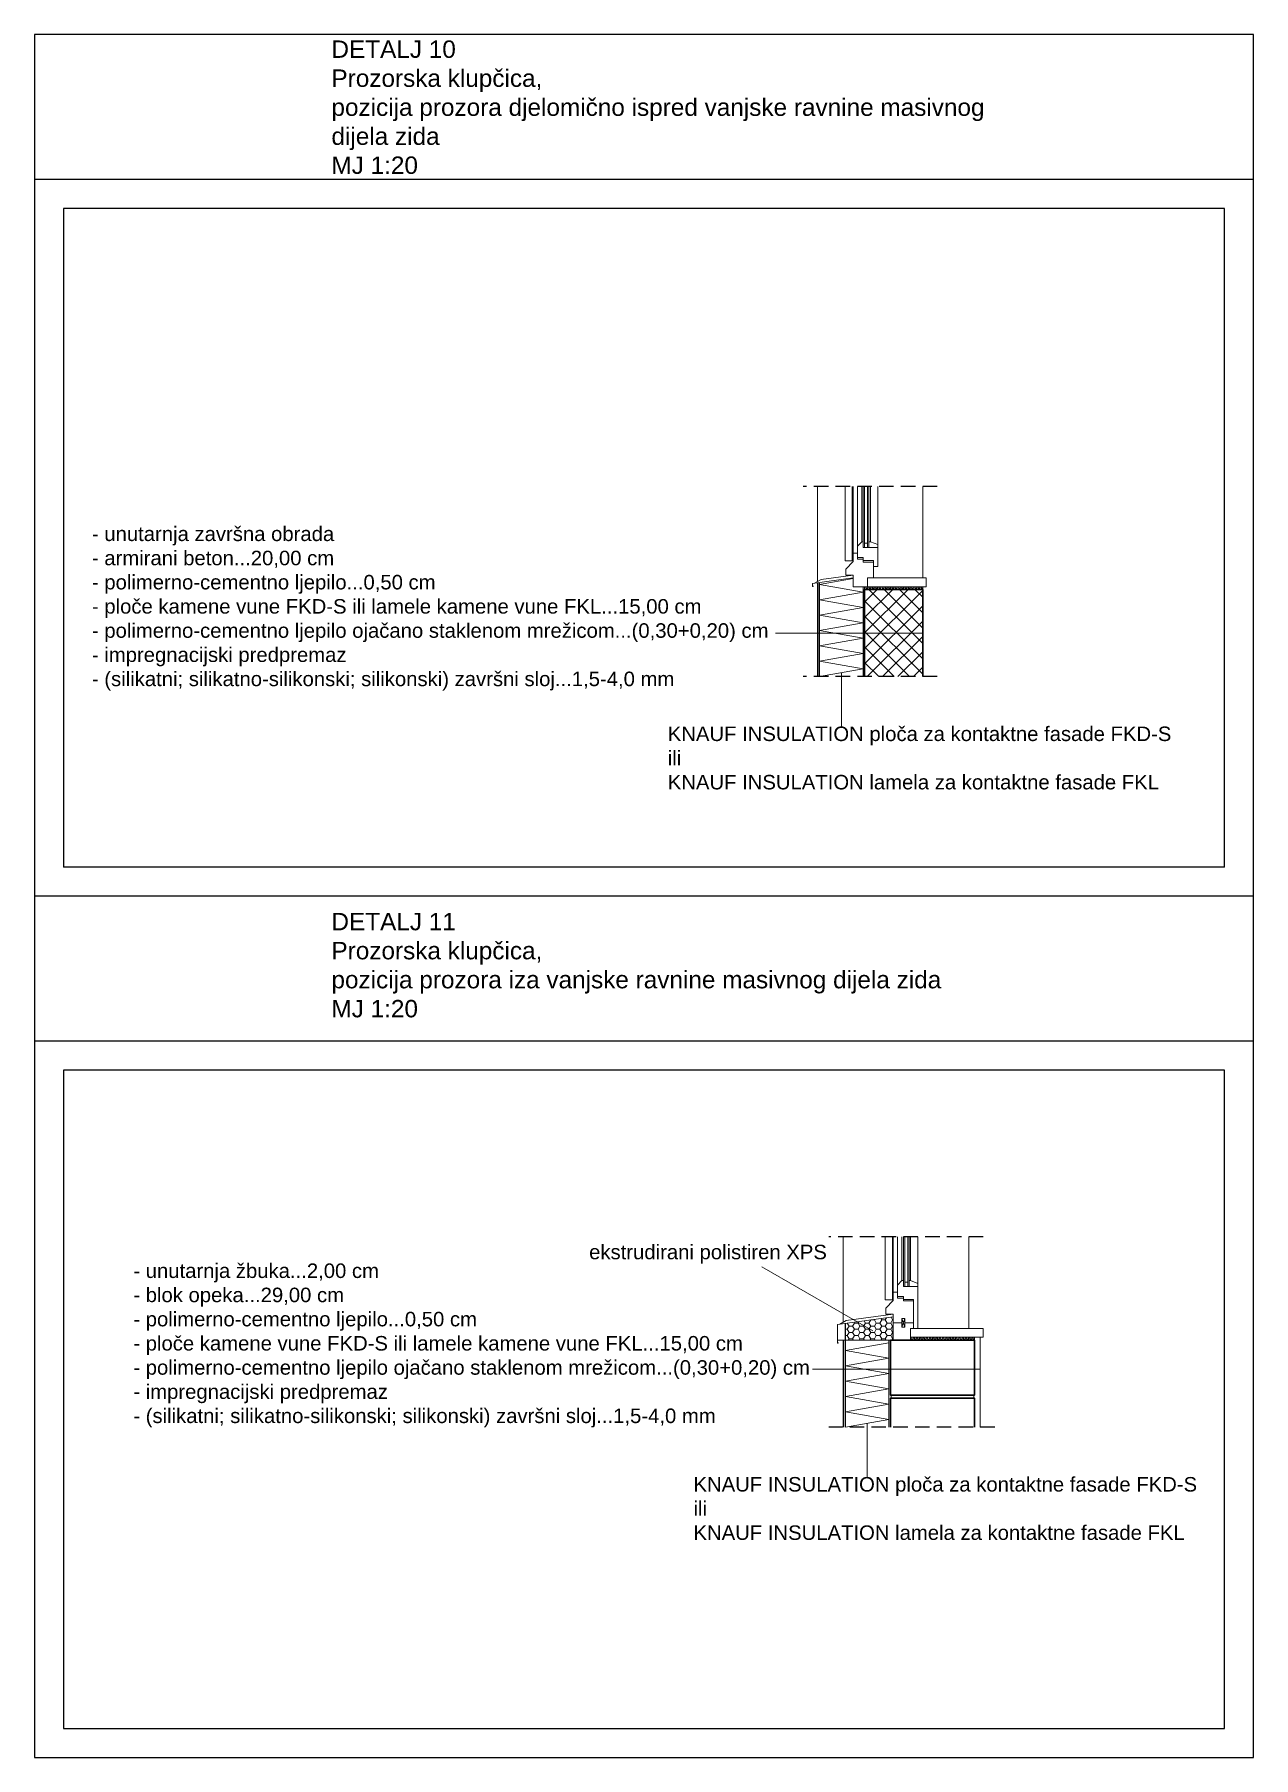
# Model space of a CAD drawing. Header units: inches. Extents: x 2845 to 78208, y 637 to 2211.
# Drawn here: x 5040.9 to 5250.9, y 637.2 to 934.2 of the extents above; entities that cross this region are included whole.
import ezdxf

# ---------------------------------------------------------------- set-up
doc = ezdxf.new("R2010")
doc.units = ezdxf.units.IN
doc.header["$MEASUREMENT"] = 0
doc.linetypes.add('DASHED', pattern=[0.75, 0.5, -0.25])
doc.layers.add('slojevi', color=150, linetype='Continuous')
doc.layers.add('t-Prozor', color=254, linetype='Continuous')
doc.styles.get("Standard").update_dxf_attribs({"font": 'arial.ttf'})

msp = doc.modelspace()

# ---------------------------------------------------------------- texts
at = {"char_height": 3, "attachment_point": 1}
for s, insert in [('{\\fArial|b0|i0|c238|p34;DETALJ 10\\PProzorska klupčica,\\Ppozicija prozora djelomično ispred vanjske ravnine masivnog dijela zida\\PMJ 1:20}', (5092.07, 933.15)), ('{\\fArial|b0|i0|c238|p34;DETALJ 11\\PProzorska klupčica,\\Ppozicija prozora iza vanjske ravnine masivnog dijela zida\\PMJ 1:20}', (5092.07, 782.77))]:
    msp.add_mtext_dynamic_manual_height_columns(s, width=112.2703, gutter_width=1, heights=[0], dxfattribs=dict(at, insert=insert))
at = {"color": 94, "char_height": 2.5, "width": 98.7209, "attachment_point": 1}
for insert in [(5150.01, 814.89), (5154.44, 685.53)]:
    msp.add_mtext('KNAUF INSULATION ploča za kontaktne fasade FKD-S\\Pili\\PKNAUF INSULATION lamela za kontaktne fasade FKL', dxfattribs=dict(at, insert=insert))
at = {"layer": 'slojevi', "char_height": 2.5, "width": 132.1535, "attachment_point": 1}
for s, insert in [('{\\C7;- unutarnja završna obrada\\P- armirani beton\\fArial|b0|i0|c238|p34;...\\fArial|b0|i0|c0|p34;20,00 cm\\P- polimerno-cementno ljepilo\\fArial|b0|i0|c238|p34;...\\fArial|b0|i0|c0|p34;0,50 cm\\P\\C94;- ploče kamene vune FKD-S ili lamele kamene vune FKL\\fArial|b0|i0|c238|p34;...\\fArial|b0|i0|c0|p34;1\\fArial|b0|i0|c238|p34;5\\fArial|b0|i0|c0|p34;,00 cm\\C7;\\P- polimerno-cementno ljepilo ojačano staklenom mrežicom...(0,30+0,20) cm\\P- impregnacijski predpremaz\\P- (silikatni; silikatno-silikonski; silikonski) završni sloj.\\fArial|b0|i0|c238|p34;.\\fArial|b0|i0|c0|p34;.1,5-4,0 mm}', (5050.81, 849.36)), ('{\\C7;- unutarnja žbuka\\fArial|b0|i0|c238|p34;...\\fArial|b0|i0|c0|p34;2,00 cm\\P- blok opeka\\fArial|b0|i0|c238|p34;...\\fArial|b0|i0|c0|p34;29,00 cm\\P- polimerno-cementno ljepilo\\fArial|b0|i0|c238|p34;...\\fArial|b0|i0|c0|p34;0,50 cm\\P\\C94;- ploče kamene vune FKD\\fArial|b0|i0|c238|p34;-\\fArial|b0|i0|c0|p34;S ili lamele kamene vune FKL\\fArial|b0|i0|c238|p34;...\\fArial|b0|i0|c0|p34;1\\fArial|b0|i0|c238|p34;5\\fArial|b0|i0|c0|p34;,00 cm\\P\\C7;- polimerno-cementno ljepilo ojačano staklenom mrežicom...(0,30+0,20) cm\\P- impregnacijski predpremaz\\P- (silikatni; silikatno-silikonski; silikonski) završni sloj.\\fArial|b0|i0|c238|p34;.\\fArial|b0|i0|c0|p34;.1,5-4,0 mm}', (5057.94, 722.34))]:
    msp.add_mtext(s, dxfattribs=dict(at, insert=insert))
at = {"layer": 'slojevi', "color": 30, "insert": (5136.46, 725.57), "char_height": 2.5, "width": 86.351, "attachment_point": 1}
msp.add_mtext('ekstrudirani polistiren XPS', dxfattribs=at)

# ---------------------------------------------------------------- hatches: boundary and pattern name
at = {"lineweight": 0}
h = msp.add_hatch(dxfattribs=at)
h.set_pattern_fill('HONEY', color=30, scale=1.5)
h.set_pattern_definition([(0, (5088.57824, 966.3673), (0.28125, 0.16237976), [0.1875, -0.375]), (120, (5088.57824, 966.3673), (-0.28125, 0.16237976), [0.1875, -0.375]), (60, (5088.57824, 966.3673), (6e-17, 0.32475953), [-0.375, 0.1875])])
h.paths.add_polyline_path([(5193.92, 839), (5184.42, 839), (5183.92, 839), (5183.92, 838.5), (5193.92, 838.5)])
h = msp.add_hatch(dxfattribs=at)
h.set_pattern_fill('ANSI37', color=256, scale=15)
h.set_pattern_definition([(45, (5088.5782, 966.3673), (-1.325825, 1.325825), []), (135, (5088.5782, 966.3673), (-1.325825, -1.325825), [])])
h.paths.add_polyline_path([(5193.92, 838.5), (5183.92, 838.5), (5183.92, 823.5), (5193.92, 823.5)])
at = {"lineweight": 15}
h = msp.add_hatch(dxfattribs=at)
h.set_pattern_fill('HONEY', color=30, scale=5)
h.set_pattern_definition([(0, (2693.1067, 255.7876), (0.9375, 0.54126588), [0.625, -1.25]), (120, (2693.1067, 255.7876), (-0.9375, 0.54126588), [0.625, -1.25]), (60, (2693.1067, 255.7876), (2e-16, 1.08253175), [-1.25, 0.625])])
h.paths.add_polyline_path([(5188.85, 713.13), (5180.6, 712.01), (5180.6, 709.13), (5188.85, 709.13)])
at = {"lineweight": 0}
h = msp.add_hatch(dxfattribs=at)
h.set_pattern_fill('HONEY', color=30, scale=1.5)
h.set_pattern_definition([(0, (2693.1067, 255.7876), (0.28125, 0.162379763), [0.1875, -0.375]), (120, (2693.1067, 255.7876), (-0.28125, 0.162379763), [0.1875, -0.375]), (60, (2693.1067, 255.7876), (6e-17, 0.324759526), [-0.375, 0.1875])])
h.paths.add_polyline_path([(5202.85, 709.63), (5191.85, 709.63), (5191.85, 709.13), (5202.85, 709.13)])

# ---------------------------------------------------------------- linework, layer by layer
for p, q in [((5040.91, 934.18), (5040.91, 637.18)), ((5250.91, 934.18), (5040.91, 934.18)), ((5250.91, 637.18), (5250.91, 934.18)), ((5250.91, 909.18), (5040.91, 909.18)), ((5045.91, 904.18), (5045.91, 790.68)), ((5245.91, 904.18), (5045.91, 904.18)), ((5245.91, 790.68), (5245.91, 904.18)), ((5193.92, 839), (5193.92, 839)), ((5245.91, 790.68), (5045.91, 790.68)), ((5250.91, 785.68), (5040.91, 785.68)), ((5250.91, 760.68), (5040.91, 760.68)), ((5045.91, 755.68), (5045.91, 642.18)), ((5245.91, 755.68), (5045.91, 755.68)), ((5245.91, 642.18), (5245.91, 755.68)), ((5045.91, 642.18), (5245.91, 642.18)), ((5040.91, 637.18), (5250.91, 637.18))]:
    msp.add_line(p, q)
at = {"linetype": 'DASHED', "ltscale": 5}
for p, q in [((5196.42, 856.29), (5173.32, 856.29)), ((5196.42, 823.5), (5173.32, 823.5)), ((5204.35, 726.92), (5177.75, 726.92)), ((5206.35, 694.13), (5177.75, 694.13))]:
    msp.add_line(p, q, dxfattribs=at)
at = {"lineweight": 0}
for p, q in [((5175.82, 839.9), (5175.82, 856.29)), ((5180.55, 843.45), (5180.55, 856.29)), ((5180.55, 843.45), (5180.55, 856.29)), ((5181.8, 843.45), (5181.8, 856.29)), ((5181.8, 843.45), (5181.8, 856.29)), ((5181.92, 844.75), (5181.92, 856.29)), ((5182.67, 844.75), (5182.67, 856.29)), ((5183.42, 846.75), (5183.42, 856.29)), ((5183.67, 846.75), (5183.67, 856.29)), ((5183.92, 846.5), (5183.92, 856.29)), ((5184.42, 846.5), (5184.42, 856.29)), ((5184.67, 846.75), (5184.67, 856.29)), ((5184.92, 846.75), (5184.92, 856.29)), ((5186.17, 842.5), (5186.17, 856.29)), ((5186.17, 842.5), (5186.17, 856.29)), ((5193.92, 840.5), (5193.92, 856.29)), ((5183.42, 846.75), (5182.67, 846)), ((5183.67, 846.75), (5183.42, 846.75)), ((5183.67, 845.75), (5183.67, 846.75)), ((5184.42, 846.5), (5183.92, 846.5)), ((5183.92, 845.75), (5183.92, 846.5)), ((5184.42, 845.75), (5184.42, 846.5)), ((5184.67, 846.75), (5184.92, 846.75)), ((5184.67, 845.75), (5184.67, 846.75)), ((5184.92, 846.75), (5186.17, 846.25)), ((5181.92, 843.34), (5181.92, 844.75)), ((5181.92, 844.75), (5182.67, 844.75)), ((5182.67, 844.75), (5182.67, 843.75)), ((5182.67, 844), (5183.67, 844)), ((5182.67, 843.75), (5183.67, 843.75)), ((5186.17, 845.75), (5183.67, 845.75)), ((5183.67, 844), (5183.67, 843.25)), ((5183.67, 844), (5183.67, 843.25)), ((5183.67, 843.5), (5185.42, 843.5)), ((5183.67, 843.5), (5185.42, 843.5)), ((5185.42, 840.5), (5185.42, 843.5)), ((5185.42, 840.5), (5185.42, 843.5)), ((5176.42, 840.25), (5181.92, 841)), ((5181.8, 843.45), (5180.55, 843.45)), ((5181.8, 843.45), (5180.55, 843.45)), ((5180.67, 842), (5181.92, 843.34)), ((5180.67, 842), (5181.92, 843.34)), ((5180.67, 842), (5180.67, 841)), ((5180.67, 841), (5181.92, 841)), ((5180.92, 841), (5181.92, 841)), ((5181.92, 839), (5181.92, 841)), ((5183.67, 843.25), (5185.42, 843.25)), ((5183.67, 843.25), (5185.42, 843.25)), ((5185.42, 842.5), (5186.17, 842.5)), ((5185.42, 842.5), (5186.17, 842.5)), ((5174.93, 839.54), (5181.92, 840.5)), ((5174.93, 839.54), (5174.93, 839.04)), ((5174.93, 839.04), (5175.03, 839.04)), ((5175.03, 839.04), (5175.03, 839.14)), ((5176.42, 840.25), (5175.29, 839.59)), ((5175.82, 839.67), (5175.82, 823.5)), ((5175.92, 839.68), (5175.92, 823.5)), ((5184.42, 839), (5181.92, 839)), ((5183.92, 838.5), (5183.92, 839)), ((5184.42, 840.5), (5185.42, 840.5)), ((5193.92, 838.5), (5193.92, 839)), ((5193.92, 831), (5168.56, 831)), ((5179.92, 824.16), (5179.92, 814.89)), ((5180.25, 712.24), (5180.25, 726.92)), ((5187.48, 716.08), (5187.48, 726.92)), ((5187.48, 716.08), (5187.48, 726.92)), ((5188.73, 716.08), (5188.73, 726.92)), ((5188.73, 716.08), (5188.73, 726.92)), ((5188.85, 717.38), (5188.85, 726.92)), ((5189.6, 717.38), (5189.6, 726.92)), ((5190.35, 719.38), (5190.35, 726.92)), ((5190.6, 719.38), (5190.6, 726.92)), ((5190.85, 719.13), (5190.85, 726.92)), ((5191.35, 719.13), (5191.35, 726.92)), ((5191.6, 719.38), (5191.6, 726.92)), ((5191.85, 719.38), (5191.85, 726.92)), ((5193.1, 715.13), (5193.1, 726.92)), ((5193.1, 711.13), (5193.1, 726.92)), ((5201.85, 711.13), (5201.85, 726.92)), ((5185.33, 710.75), (5166.22, 721.78)), ((5190.35, 719.38), (5189.6, 718.63)), ((5190.6, 719.38), (5190.35, 719.38)), ((5190.6, 718.38), (5190.6, 719.38)), ((5191.35, 719.13), (5190.85, 719.13)), ((5190.85, 718.38), (5190.85, 719.13)), ((5191.35, 718.38), (5191.35, 719.13)), ((5191.6, 719.38), (5191.85, 719.38)), ((5191.6, 718.38), (5191.6, 719.38)), ((5191.85, 719.38), (5193.1, 718.88)), ((5188.73, 716.08), (5187.48, 716.08)), ((5188.73, 716.08), (5187.48, 716.08)), ((5187.6, 714.63), (5188.85, 715.97)), ((5187.6, 714.63), (5188.85, 715.97)), ((5188.85, 715.97), (5188.85, 717.38)), ((5188.85, 717.38), (5189.6, 717.38)), ((5189.6, 717.38), (5189.6, 716.38)), ((5189.6, 716.63), (5190.6, 716.63)), ((5189.6, 716.38), (5190.6, 716.38)), ((5193.1, 718.38), (5190.6, 718.38)), ((5190.6, 716.63), (5190.6, 715.88)), ((5190.6, 716.63), (5190.6, 715.88)), ((5190.6, 716.13), (5192.35, 716.13)), ((5190.6, 716.13), (5192.35, 716.13)), ((5190.6, 715.88), (5192.35, 715.88)), ((5190.6, 715.88), (5192.35, 715.88)), ((5192.35, 711.13), (5192.35, 716.13)), ((5192.35, 711.13), (5192.35, 716.13)), ((5179.26, 711.82), (5188.85, 713.13)), ((5180.75, 712.53), (5188.85, 713.63)), ((5187.6, 714.63), (5187.6, 713.63)), ((5187.6, 714.63), (5187.6, 713.63)), ((5187.6, 713.63), (5188.85, 713.63)), ((5188.85, 709.13), (5188.85, 713.63)), ((5190.35, 711.36), (5190.35, 712.86)), ((5190.35, 712.86), (5190.85, 712.86)), ((5190.35, 712.86), (5190.85, 711.36)), ((5190.35, 711.36), (5190.85, 712.86)), ((5190.85, 711.36), (5190.85, 712.86)), ((5179.26, 711.82), (5179.26, 708.63)), ((5180.75, 712.53), (5179.62, 711.87)), ((5190.35, 712.13), (5188.85, 712.13)), ((5190.35, 711.36), (5190.85, 711.36)), ((5192.35, 712.13), (5190.85, 712.13)), ((5188.35, 709.13), (5179.26, 709.13)), ((5179.26, 708.63), (5179.36, 708.63)), ((5179.36, 708.63), (5179.36, 708.73)), ((5180.25, 709.13), (5180.25, 694.13)), ((5180.35, 709.13), (5180.35, 694.13)), ((5191.85, 709.63), (5191.85, 709.13)), ((5202.85, 709.13), (5202.85, 709.63)), ((5203.85, 709.63), (5203.85, 694.13)), ((5203.85, 704.13), (5174.94, 704.13)), ((5184.35, 694.79), (5184.35, 685.53))]:
    msp.add_line(p, q, dxfattribs=at)
at = {"color": 94, "lineweight": 15}
for p, q in [((5176.17, 839.37), (5181.92, 840.38)), ((5176.17, 839.71), (5176.17, 823.5)), ((5183.67, 838.05), (5176.17, 839.37)), ((5176.17, 836.72), (5183.67, 838.05)), ((5183.67, 839), (5183.67, 823.5)), ((5183.67, 835.4), (5176.17, 836.72)), ((5176.17, 834.08), (5183.67, 835.4)), ((5183.67, 832.76), (5176.17, 834.08)), ((5176.17, 831.43), (5183.67, 832.76)), ((5183.67, 830.11), (5176.17, 831.43)), ((5176.17, 828.79), (5183.67, 830.11)), ((5183.67, 827.47), (5176.17, 828.79)), ((5176.17, 826.14), (5183.67, 827.47)), ((5183.67, 824.82), (5176.17, 826.14)), ((5176.17, 823.5), (5183.67, 824.82)), ((5180.6, 709.13), (5180.6, 694.13)), ((5180.6, 707.35), (5188.1, 708.68)), ((5188.1, 706.03), (5180.6, 707.35)), ((5188.1, 709.13), (5188.1, 694.13)), ((5180.6, 704.71), (5188.1, 706.03)), ((5188.1, 703.39), (5180.6, 704.71)), ((5180.6, 702.07), (5188.1, 703.39)), ((5188.1, 700.74), (5180.6, 702.07)), ((5180.6, 699.42), (5188.1, 700.74)), ((5188.1, 698.1), (5180.6, 699.42)), ((5180.6, 696.78), (5188.1, 698.1)), ((5188.1, 695.45), (5180.6, 696.78)), ((5180.6, 694.13), (5188.1, 695.45))]:
    msp.add_line(p, q, dxfattribs=at)
at = {"lineweight": 30}
for p, q in [((5183.92, 838.5), (5183.92, 823.5)), ((5193.92, 838.5), (5183.92, 838.5)), ((5193.92, 838.5), (5193.92, 823.5)), ((5188.35, 709.13), (5188.35, 699.63)), ((5202.85, 709.13), (5188.35, 709.13)), ((5202.85, 709.13), (5202.85, 699.63)), ((5202.85, 699.63), (5188.35, 699.63)), ((5188.35, 699.13), (5188.35, 694.13)), ((5202.85, 699.13), (5188.35, 699.13)), ((5202.85, 699.13), (5202.85, 694.13))]:
    msp.add_line(p, q, dxfattribs=at)
at = {"color": 30}
msp.add_line((5180.6, 709.13), (5180.6, 712.01), dxfattribs=at)
at = {"lineweight": 0}
for points in [[(5184.42, 839), (5194.51, 839), (5194.51, 840.5), (5184.42, 840.5)], [(5184.42, 839), (5194.51, 839), (5194.51, 840.5), (5184.42, 840.5)], [(5191.85, 709.63), (5204.35, 709.63), (5204.35, 711.13), (5191.85, 711.13)]]:
    msp.add_lwpolyline(points, close=True, dxfattribs=at)
at = {"lineweight": 15}
for centre, start, end in [((5188.22, 699.38), 298.7903, 61.2097), ((5202.99, 699.38), 118.7903, 241.2097)]:
    msp.add_arc(centre, 0.285, start, end, dxfattribs=at)
at = {"layer": 't-Prozor'}
for p, q in [((5183.92, 838.5), (5184.42, 838.5)), ((5183.92, 838.5), (5184.42, 838.5)), ((5188.85, 709.13), (5188.85, 711.63)), ((5188.35, 709.13), (5188.85, 709.13)), ((5188.35, 709.13), (5188.85, 709.13))]:
    msp.add_line(p, q, dxfattribs=at)
at = {"layer": 't-Prozor', "lineweight": 0}
msp.add_line((5184.42, 840.5), (5184.42, 839), dxfattribs=at)
msp.add_line((5184.42, 840.5), (5184.42, 839), dxfattribs=at)

msp.set_redraw_order([(e.dxf.handle, doc.entitydb.next_handle()) for e in msp.query("TEXT MTEXT ATTDEF DIMENSION ARC_DIMENSION")])  # texts and dimensions are drawn at this point

doc.saveas('drawing.dxf')
